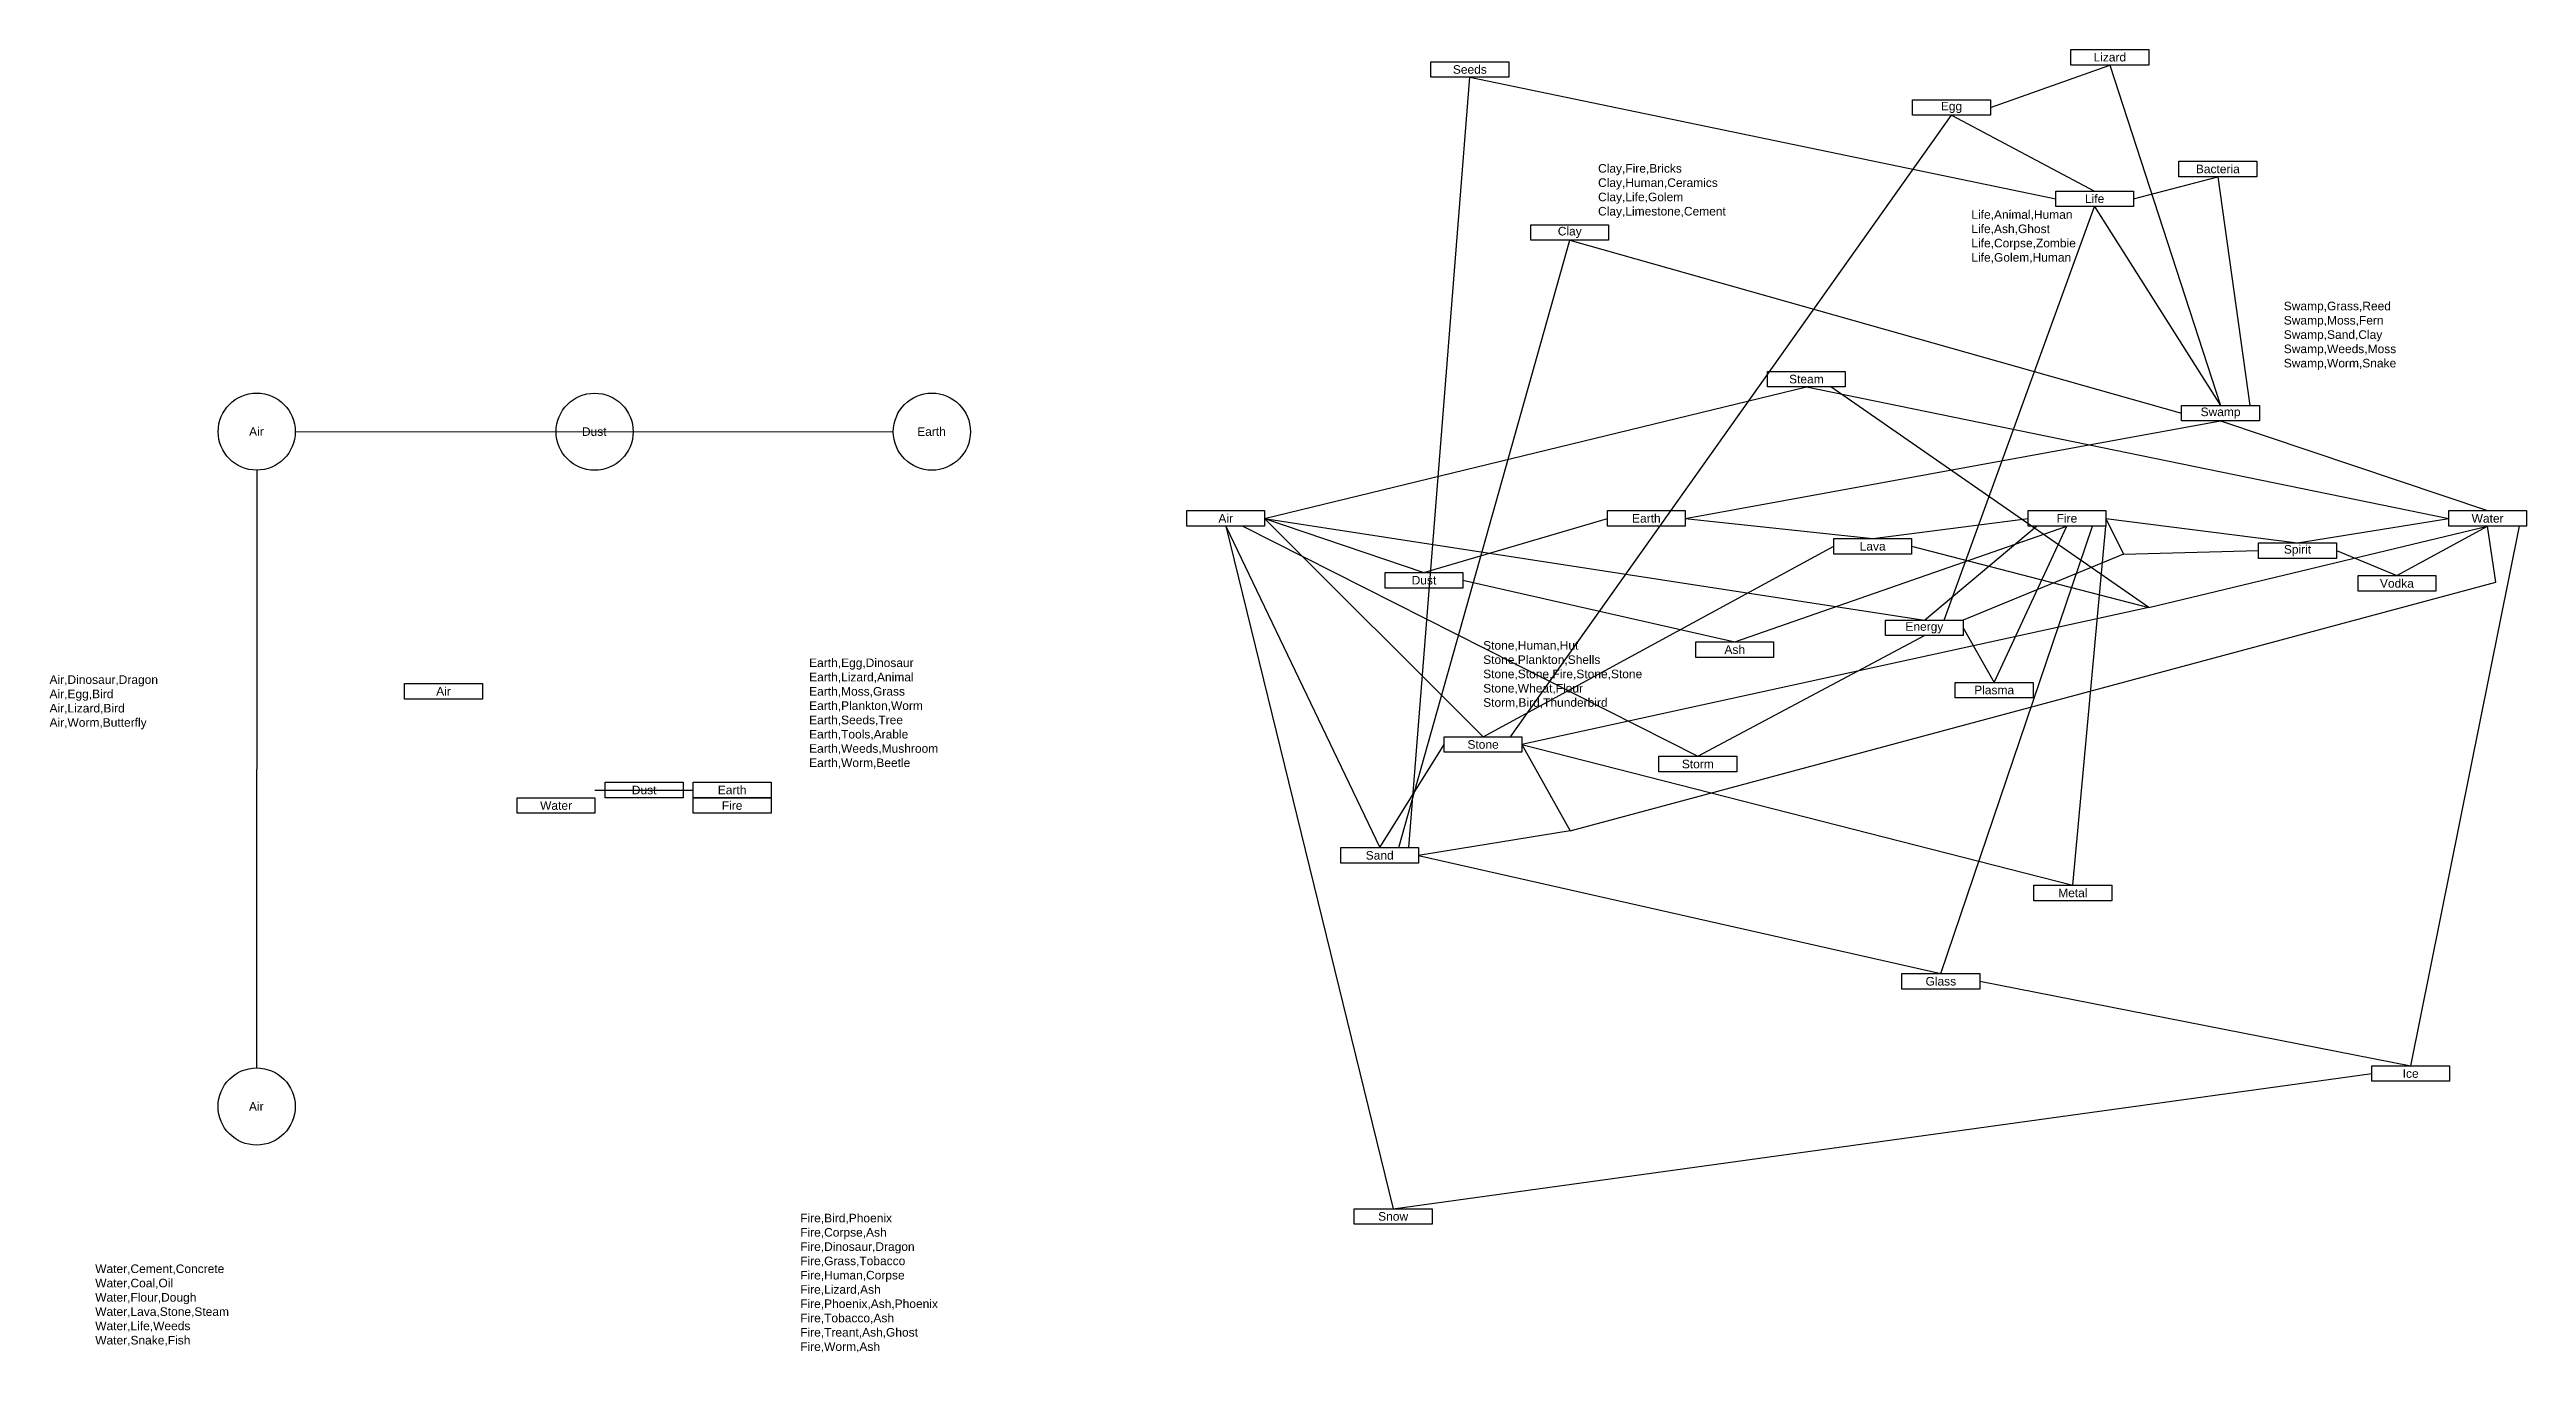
# Model space of a CAD drawing. Header units: millimetres. Extents: x 1066 to 3127, y 223 to 2380.
# Drawn here: x 1263 to 1986, y 580 to 960 of the extents above; entities that cross this region are included whole.
import ezdxf

# ---------------------------------------------------------------- set-up
doc = ezdxf.new("R2010")
doc.units = ezdxf.units.MM
doc.styles.get("Standard").update_dxf_attribs({"font": 'arial.ttf'})

msp = doc.modelspace()

# ---------------------------------------------------------------- texts
at = {"char_height": 2.5}
for s, insert, width, attachment_point in [('Seeds', (1677.72, 953.93), 22.686, 5), ('Lizard', (1864.39, 957.51), 22.686, 5), ('Egg', (1818.21, 942.87), 22.686, 5), ('Clay,Fire,Bricks\\PClay,Human,Ceramics\\PClay,Life,Golem\\PClay,Limestone,Cement', (1715.12, 926.34), 38.9238, 1), ('Bacteria', (1895.89, 924.9), 22.686, 5), ('Life', (1859.95, 916.22), 22.686, 5), ('Life,Animal,Human\\PLife,Ash,Ghost\\PLife,Corpse,Zombie\\PLife,Golem,Human', (1824.01, 912.87), 31.5788, 1), ('Clay', (1706.87, 906.39), 22.686, 5), ('\\PSwamp,Grass,Reed\\PSwamp,Moss,Fern\\PSwamp,Sand,Clay\\PSwamp,Weeds,Moss\\PSwamp,Worm,Snake', (1915.13, 890.35), 34.134, 1), ('Steam', (1775.88, 863.59), 22.686, 5), ('Swamp', (1896.69, 853.67), 22.686, 5), ('Air', (1323.79, 848.31), 22.686, 5), ('Dust', (1422.34, 848.27), 22.686, 5), ('Earth', (1520.71, 848.28), 22.686, 5), ('Air', (1606.51, 822.96), 22.686, 5), ('Earth', (1729.2, 822.96), 22.686, 5), ('Fire', (1851.88, 822.96), 22.686, 5), ('Water', (1974.57, 822.96), 22.686, 5), ('Lava', (1795.22, 814.82), 22.686, 5), ('Spirit', (1919.13, 813.55), 22.686, 5), ('Dust', (1664.34, 804.91), 22.686, 5), ('Vodka', (1948.12, 803.99), 22.686, 5), ('Energy', (1810.29, 791.04), 22.686, 5), ('Earth,Egg,Dinosaur\\PEarth,Lizard,Animal\\PEarth,Moss,Grass\\PEarth,Plankton,Worm\\PEarth,Seeds,Tree\\PEarth,Tools,Arable\\PEarth,Weeds,Mushroom\\PEarth,Worm,Beetle', (1485.01, 782.08), 39.0115, 1), ('Stone,Human,Hut\\PStone,Plankton,Shells\\PStone,Stone,Fire,Stone,Stone\\PStone,Wheat,Flour\\PStorm,Bird,Thunderbird', (1681.61, 787.16), 48.4067, 1), ('Ash', (1754.98, 784.67), 22.686, 5), ('Air,Dinosaur,Dragon\\PAir,Egg,Bird\\PAir,Lizard,Bird\\PAir,Worm,Butterfly', (1263.45, 777.17), 32.9701, 1), ('Air', (1378.36, 772.51), 22.686, 5), ('Plasma', (1830.65, 772.86), 22.686, 5), ('Stone', (1681.58, 756.98), 22.686, 5), ('Storm', (1744.22, 751.28), 22.686, 5), ('Dust', (1436.88, 743.7), 22.686, 5), ('Earth', (1462.55, 743.7), 22.686, 5), ('Water', (1411.2, 739.17), 22.686, 5), ('Fire', (1462.55, 739.17), 22.686, 5), ('Sand', (1651.43, 724.63), 22.686, 5), ('Metal', (1853.6, 713.67), 22.686, 5), ('Glass', (1815.1, 687.89), 22.686, 5), ('Ice', (1952.14, 660.97), 22.686, 5), ('Air', (1323.76, 651.38), 22.686, 5), ('Fire,Bird,Phoenix\\PFire,Corpse,Ash\\PFire,Dinosaur,Dragon\\PFire,Grass,Tobacco\\PFire,Human,Corpse\\PFire,Lizard,Ash\\PFire,Phoenix,Ash,Phoenix\\PFire,Tobacco,Ash\\PFire,Treant,Ash,Ghost\\PFire,Worm,Ash', (1482.4, 620.07), 41.8675, 1), ('Snow', (1655.35, 619.28), 22.686, 5), ('Water,Cement,Concrete\\PWater,Coal,Oil\\PWater,Flour,Dough\\PWater,Lava,Stone,Steam\\PWater,Life,Weeds\\PWater,Snake,Fish', (1276.78, 605.27), 40.6893, 1)]:
    msp.add_mtext(s, dxfattribs=dict(at, insert=insert, width=width, attachment_point=attachment_point))

# ---------------------------------------------------------------- linework, layer by layer
for p, q in [((1829.56, 942.87), (1864.39, 955.24)), ((1864.39, 955.24), (1896.69, 855.93)), ((1659.92, 726.89), (1677.72, 951.66)), ((1677.72, 951.66), (1848.6, 916.22)), ((1689.6, 759.24), (1818.21, 940.6)), ((1818.21, 940.6), (1859.95, 918.48)), ((1871.29, 916.22), (1895.89, 922.64)), ((1895.89, 922.64), (1905.2, 855.93)), ((1816.11, 793.3), (1859.95, 913.96)), ((1859.95, 913.96), (1896.69, 855.93)), ((1657.01, 726.89), (1706.87, 904.13)), ((1706.87, 904.13), (1885.34, 853.67)), ((1617.85, 822.96), (1775.88, 861.33)), ((1775.88, 861.33), (1963.22, 822.96)), ((1335.13, 848.28), (1509.56, 848.26)), ((1740.54, 822.96), (1896.69, 851.41)), ((1896.69, 851.41), (1974.57, 825.22)), ((1323.88, 837.03), (1323.86, 662.61)), ((1606.51, 820.7), (1651.43, 726.89)), ((1606.51, 820.7), (1655.35, 621.54)), ((1611.53, 820.7), (1744.22, 753.54)), ((1617.85, 822.96), (1664.34, 807.17)), ((1617.85, 822.96), (1810.29, 793.3)), ((1617.85, 822.96), (1681.58, 759.24)), ((1664.34, 807.17), (1717.85, 822.96)), ((1740.54, 822.96), (1795.22, 817.08)), ((1754.98, 786.93), (1851.88, 820.7)), ((1795.22, 817.08), (1840.54, 822.96)), ((1810.29, 793.3), (1842.96, 820.7)), ((1815.1, 690.15), (1859.32, 820.7)), ((1830.65, 775.12), (1851.88, 820.7)), ((1853.6, 715.93), (1863.22, 820.7)), ((1863.22, 822.96), (1919.13, 815.81)), ((1863.22, 822.96), (1868.34, 812.49)), ((1875.8, 796.94), (1974.57, 820.7)), ((1919.13, 815.81), (1963.22, 822.96)), ((1948.12, 806.25), (1974.57, 820.7)), ((1952.14, 663.23), (1983.87, 820.7)), ((1977, 804.35), (1974.57, 820.7)), ((1681.58, 759.24), (1783.87, 814.82)), ((1806.56, 814.82), (1875.8, 796.94)), ((1868.34, 812.49), (1907.79, 813.55)), ((1930.47, 813.55), (1948.12, 806.25)), ((1675.68, 804.91), (1754.98, 786.93)), ((1706.94, 731.76), (1977, 804.35)), ((1744.22, 753.54), (1810.29, 788.78)), ((1821.64, 791.04), (1830.65, 775.12)), ((1651.43, 726.89), (1670.23, 756.98)), ((1692.92, 756.98), (1853.6, 715.93)), ((1692.92, 756.98), (1706.94, 731.76)), ((1422.55, 743.7), (1451.2, 743.7)), ((1662.77, 724.63), (1815.1, 690.15)), ((1826.44, 687.89), (1952.14, 663.23)), ((1655.35, 621.54), (1940.8, 660.97))]:
    msp.add_line(p, q)
at = {"color": 82}
for p, q in [((1875.8, 796.94), (1783.04, 861.33)), ((1868.34, 812.49), (1821.64, 793.3)), ((1875.8, 796.94), (1692.92, 756.98)), ((1706.94, 731.76), (1662.77, 724.63))]:
    msp.add_line(p, q, dxfattribs=at)
for points in [[(1666.38, 956.19), (1689.06, 956.19), (1689.06, 951.66), (1666.38, 951.66)], [(1853.05, 959.77), (1875.74, 959.77), (1875.74, 955.24), (1853.05, 955.24)], [(1806.87, 945.13), (1829.56, 945.13), (1829.56, 940.6), (1806.87, 940.6)], [(1884.55, 927.17), (1907.24, 927.17), (1907.24, 922.64), (1884.55, 922.64)], [(1848.6, 918.48), (1871.29, 918.48), (1871.29, 913.96), (1848.6, 913.96)], [(1695.52, 908.66), (1718.21, 908.66), (1718.21, 904.13), (1695.52, 904.13)], [(1764.53, 865.85), (1787.22, 865.85), (1787.22, 861.33), (1764.53, 861.33)], [(1885.34, 855.93), (1908.03, 855.93), (1908.03, 851.41), (1885.34, 851.41)], [(1595.17, 825.22), (1617.85, 825.22), (1617.85, 820.7), (1595.17, 820.7)], [(1717.85, 825.22), (1740.54, 825.22), (1740.54, 820.7), (1717.85, 820.7)], [(1840.54, 825.22), (1863.22, 825.22), (1863.22, 820.7), (1840.54, 820.7)], [(1963.22, 825.22), (1985.91, 825.22), (1985.91, 820.7), (1963.22, 820.7)], [(1783.87, 817.08), (1806.56, 817.08), (1806.56, 812.56), (1783.87, 812.56)], [(1907.79, 815.81), (1930.47, 815.81), (1930.47, 811.28), (1907.79, 811.28)], [(1652.99, 807.17), (1675.68, 807.17), (1675.68, 802.65), (1652.99, 802.65)], [(1936.78, 806.25), (1959.47, 806.25), (1959.47, 801.73), (1936.78, 801.73)], [(1798.95, 793.3), (1821.64, 793.3), (1821.64, 788.78), (1798.95, 788.78)], [(1743.64, 786.93), (1766.32, 786.93), (1766.32, 782.41), (1743.64, 782.41)], [(1367.01, 774.77), (1389.7, 774.77), (1389.7, 770.25), (1367.01, 770.25)], [(1819.31, 775.12), (1842, 775.12), (1842, 770.6), (1819.31, 770.6)], [(1670.23, 759.24), (1692.92, 759.24), (1692.92, 754.71), (1670.23, 754.71)], [(1732.88, 753.54), (1755.56, 753.54), (1755.56, 749.02), (1732.88, 749.02)], [(1425.53, 745.96), (1448.22, 745.96), (1448.22, 741.44), (1425.53, 741.44)], [(1451.2, 745.96), (1473.89, 745.96), (1473.89, 741.44), (1451.2, 741.44)], [(1399.86, 741.44), (1422.55, 741.44), (1422.55, 736.91), (1399.86, 736.91)], [(1451.2, 741.44), (1473.89, 741.44), (1473.89, 736.91), (1451.2, 736.91)], [(1640.08, 726.89), (1662.77, 726.89), (1662.77, 722.36), (1640.08, 722.36)], [(1842.25, 715.93), (1864.94, 715.93), (1864.94, 711.41), (1842.25, 711.41)], [(1803.75, 690.15), (1826.44, 690.15), (1826.44, 685.63), (1803.75, 685.63)], [(1940.8, 663.23), (1963.49, 663.23), (1963.49, 658.71), (1940.8, 658.71)], [(1644.01, 621.54), (1666.69, 621.54), (1666.69, 617.02), (1644.01, 617.02)]]:
    msp.add_lwpolyline(points, close=True)
for centre in [(1323.88, 848.28), (1422.44, 848.25), (1520.81, 848.26), (1323.86, 651.36)]:
    msp.add_circle(centre, 11.25)

msp.set_redraw_order([(e.dxf.handle, doc.entitydb.next_handle()) for e in msp.query("TEXT MTEXT ATTDEF DIMENSION ARC_DIMENSION")])  # texts and dimensions are drawn at this point

doc.saveas('drawing.dxf')
